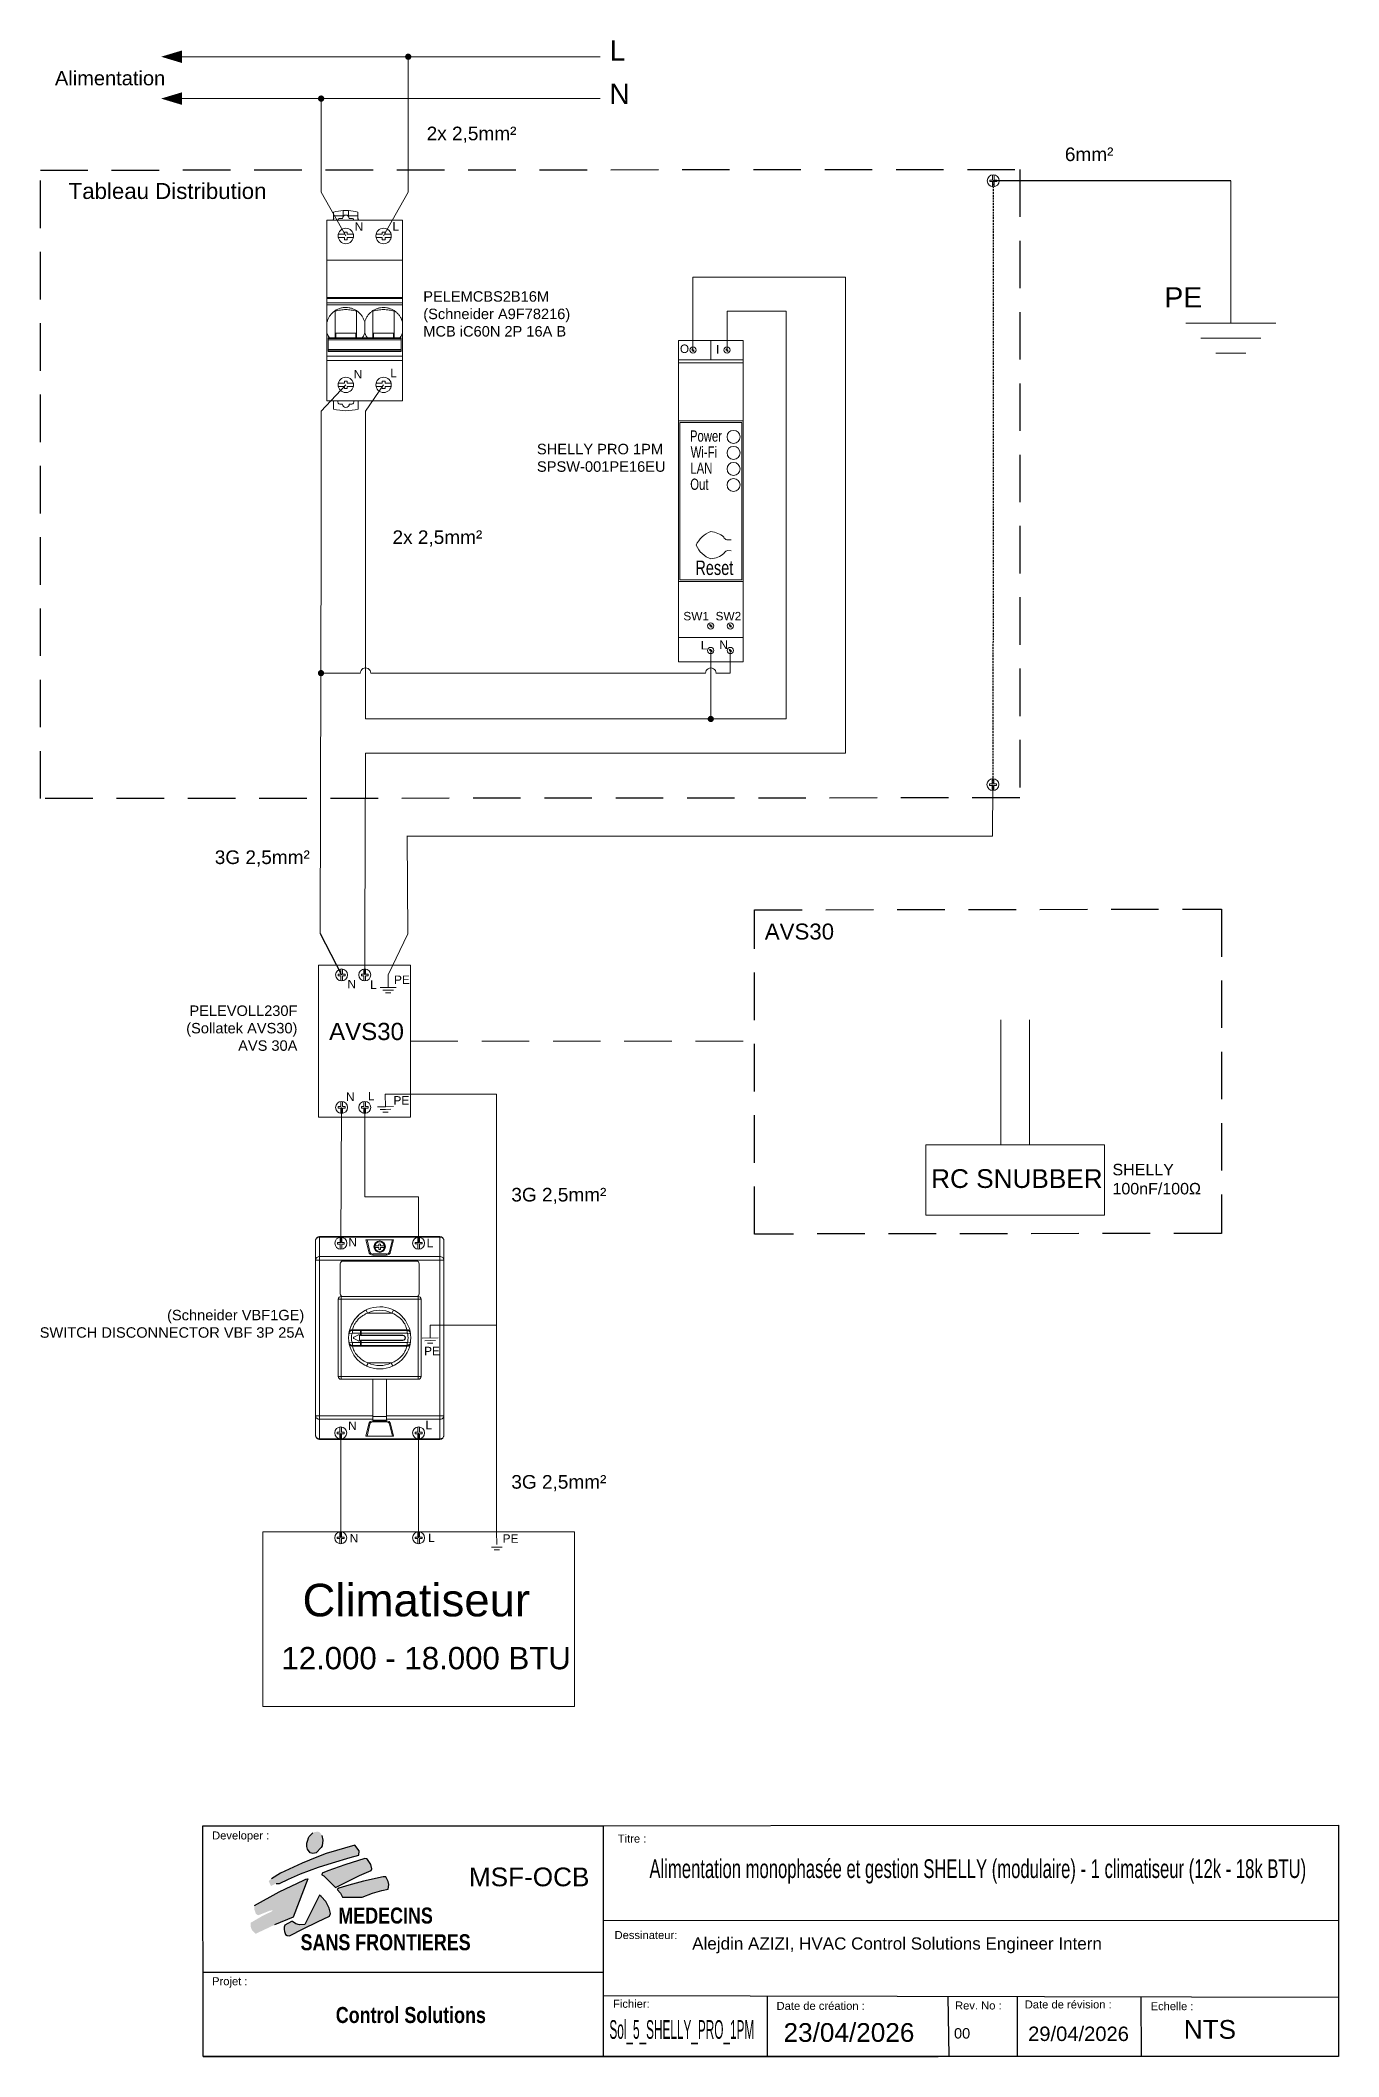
# Model space of a CAD drawing. Header units: millimetres. Extents: x 2554 to 2727, y 1444 to 1713.
import ezdxf
from ezdxf.enums import TextEntityAlignment as Align

# ---------------------------------------------------------------- set-up
doc = ezdxf.new("R2010")
doc.units = ezdxf.units.MM
doc.linetypes.add('DASHED2', pattern=[0.375, 0.25, -0.125])
doc.linetypes.add('HIDDEN', pattern=[9.525, 6.35, -3.175])
for name, color, linetype, lineweight in [('01_Puissance', 250, 'Continuous', 20), ('03_Symbole', 250, 'Continuous', 15), ('_PROPRIETE_INTELLECTUELLE_AZIZI', 7, 'Continuous', 5), ('Layer1', 253, 'DASHED2', 18), ('trait fin', 253, 'HIDDEN', 18)]:
    doc.layers.add(name, color=color, linetype=linetype, lineweight=lineweight)
doc.layers.add('04_Texte', color=7, linetype='Continuous')
doc.styles.get("Standard").update_dxf_attribs({"font": 'arial.ttf'})
doc.styles.add('TITLE', font='arial.ttf', dxfattribs={"width": 0.8})

msp = doc.modelspace()

# ---------------------------------------------------------------- texts
at = {"layer": '04_Texte', "color": 0, "width": 0.72}
for s, height, p in [('Power', 1.502, (2640.8, 1659.25)), ('Wi-Fi', 1.502, (2640.9, 1657.1)), ('LAN', 1.502, (2640.86, 1654.96)), ('Out', 1.502, (2640.84, 1652.81)), ('Reset', 1.931, (2641.52, 1641.44))]:
    msp.add_text(s, height=height, dxfattribs=at).set_placement(p)
at = {"layer": '04_Texte', "attachment_point": 1}
for s, width, gutter_width, heights, insert, char_height in [('L', 10.8148, 13.52, [0], (2630.07, 1712.85), 2.7), ('Alimentation', 5.612, 9.58, [0], (2555.98, 1708.76), 1.9165), ('N', 10.8148, 13.52, [0], (2630.04, 1707.06), 2.7), ('N', 1.1335, 5.67, [0], (2596.01, 1688.54), 1.13), ('L', 1.1335, 5.67, [0], (2601.06, 1688.57), 1.13), ('PELEMCBS2B16M\\P(Schneider A9F78216)\\PMCB iC60N 2P 16A B', 34.2632, 6.98, [8.56], (2605.18, 1679.34), 1.3965), ('PE', 10.8148, 13.52, [0], (2704.18, 1679.88), 2.704), ('O', 1.1335, 5.67, [0], (2639.46, 1672.22), 1.13), ('I', 1.1335, 5.67, [0], (2644.29, 1672.14), 1.13), ('N', 1.1335, 5.67, [0], (2595.88, 1668.82), 1.13), ('L', 1.1335, 5.67, [0], (2600.77, 1668.98), 1.13), ('SHELLY PRO 1PM SPSW-001PE16EU', 17.494, 7.01, [0], (2620.36, 1658.96), 1.4011), ('SW1', 1.1335, 5.67, [0], (2639.92, 1636.51), 1.133), ('SW2', 1.1335, 5.67, [0], (2644.22, 1636.51), 1.133), ('L', 1.1335, 5.67, [0], (2642.25, 1632.62), 1.13), ('N', 1.1335, 5.67, [0], (2644.73, 1632.69), 1.13), ('N', 1.1335, 5.67, [0], (2595.06, 1587.36), 1.13), ('L', 1.1335, 5.67, [0], (2598.08, 1587.28), 1.13), ('PE', 1.1335, 5.67, [0], (2601.28, 1587.94), 1.133), ('\\pxqr;PELEVOLL230F\\P(Sollatek AVS30)\\PAVS 30A', 17.33, 6.98, [0], (2571.04, 1583.94), 1.3965), ('AVS30', 10.8576, 11.5, [0], (2592.6, 1581.62), 2.299), ('N', 1.1335, 5.67, [0], (2594.86, 1572.32), 1.13), ('L', 1.1335, 5.67, [0], (2597.78, 1572.4), 1.13), ('PE', 1.1335, 5.67, [0], (2601.2, 1571.83), 1.133), ('RC SNUBBER', 28.0861, 12.5, [0], (2673.02, 1562.07), 2.5), ('SHELLY\\P100nF/100Ω', 13.9132, 7.65, [0], (2697.24, 1562.79), 1.53), ('N', 1.1335, 5.67, [0], (2595.18, 1552.88), 1.13), ('L', 1.1335, 5.67, [0], (2605.64, 1552.78), 1.13), ('\\pxqr;(Schneider VBF1GE)\\PSWITCH DISCONNECTOR VBF 3P 25A', 36.1815, 6.98, [8.61], (2553.1, 1543.29), 1.3965), ('PE', 1.1335, 5.67, [0], (2605.29, 1538.36), 1.133), ('N', 1.1335, 5.67, [0], (2595.15, 1528.36), 1.13), ('L', 1.1335, 5.67, [0], (2605.47, 1528.47), 1.13), ('N', 1.1335, 5.67, [0], (2595.34, 1513.37), 1.13), ('L', 1.1335, 5.67, [0], (2605.83, 1513.4), 1.13), ('PE', 1.1335, 5.67, [0], (2615.78, 1513.31), 1.133), ('Climatiseur', 38.2093, 21.76, [0], (2589.05, 1506.7), 4.3515), ('12.000 - 18.000 BTU', 40.4111, 14.91, [0], (2586.23, 1498.26), 2.9811)]:
    msp.add_mtext_dynamic_manual_height_columns(s, width=width, gutter_width=gutter_width, heights=heights, dxfattribs=dict(at, insert=insert, char_height=char_height))
at = {"layer": '04_Texte', "lineweight": -3, "attachment_point": 1}
for s, width, gutter_width, insert, char_height in [('2x 2,5mm²', 14.5847, 9.09, (2605.63, 1701.32), 1.818), ('6mm²', 14.5847, 9.09, (2690.88, 1698.54), 1.818), ('Tableau Distribution', 26.434, 10.64, (2557.81, 1693.79), 2.1272), ('2x 2,5mm²', 14.5847, 9.09, (2601.07, 1647.4), 1.818), ('3G 2,5mm²', 15.3962, 9.09, (2577.33, 1604.65), 1.818), ('AVS30', 26.434, 10.64, (2650.8, 1594.88), 2.127), ('3G 2,5mm²', 14.5847, 9.09, (2616.94, 1559.58), 1.818), ('3G 2,5mm²', 14.5847, 9.09, (2616.94, 1521.22), 1.818)]:
    msp.add_mtext_dynamic_manual_height_columns(s, width=width, gutter_width=gutter_width, heights=[0], dxfattribs=dict(at, insert=insert, char_height=char_height))

# ---------------------------------------------------------------- blocks, each defined once
blk = doc.blocks.new('CARTOUCHE_AZIZI')
at = {"layer": '04_Texte', "linetype": 'Continuous'}
h = blk.add_hatch(color=256, dxfattribs=at)
h.paths.add_polyline_path([(-135.64, 28.9), (-135.78, 29.52), (-135.86, 29.69), (-136.11, 29.98), (-136.37, 30.06), (-136.77, 29.99), (-137.01, 29.9), (-137.47, 29.42), (-137.58, 29.21), (-137.68, 28.9), (-137.81, 28.51), (-137.79, 28.09), (-137.69, 27.72), (-137.36, 27.24), (-136.97, 27.13), (-136.55, 27.23), (-135.88, 27.93), (-135.75, 28.16)])
h.paths.add_polyline_path([(-135.2, 27.13), (-136.46, 26.65), (-138.43, 25.85), (-141.29, 24.49), (-142.52, 23.77), (-142.89, 23.46), (-142.59, 22.8), (-141.91, 23.13), (-141.46, 23.12), (-140.22, 23.71), (-138.66, 24.4), (-136.22, 25.3), (-134.37, 25.88), (-131.99, 26.58), (-130.84, 26.93), (-130.82, 27.49), (-131.4, 28.26)])
h.paths.add_polyline_path([(-137.67, 23.73), (-137.91, 23.69), (-138.2, 23.58), (-141.48, 22), (-144.78, 20.21), (-144.79, 19.63), (-144.6, 19.07), (-144.3, 18.88), (-142.73, 19.5), (-142.31, 19.57), (-142.46, 19.41), (-143.75, 18.78), (-145.3, 17.88), (-145.3, 17.38), (-145.12, 16.89), (-144.62, 16.42), (-142.11, 17.6), (-139.63, 18.65)])
h.paths.add_polyline_path([(-134.76, 18.76), (-134.65, 19.1), (-134.83, 19.83), (-135.26, 20.72), (-135.86, 21.39), (-136.08, 21.55), (-138.07, 17.64), (-138.78, 17.59), (-139.25, 17.72), (-139.7, 18.07), (-139.86, 18.07), (-140.73, 17.57), (-140.83, 17.31), (-140.83, 16.99), (-140.78, 16.7), (-140.63, 16.33), (-140.44, 16.18), (-140.1, 16.15), (-138.28, 17.07), (-136.39, 18.02)])
h.paths.add_polyline_path([(-134.97, 24.83), (-135.76, 24.49), (-135.78, 24.28), (-135.51, 24.16), (-133.95, 22.59), (-132.01, 23.59), (-130.75, 24.18), (-129.2, 24.87), (-129.12, 25.09), (-129.25, 25.66), (-129.7, 26.35), (-129.81, 26.44), (-130.05, 26.45), (-132.72, 25.64)])
h.paths.add_polyline_path([(-132.18, 22.92), (-133.5, 22.49), (-133.73, 22.31), (-133.29, 21.83), (-133.03, 21.31), (-130.39, 21.31), (-129.04, 21.82), (-127.76, 22.18), (-126.94, 22.37), (-126.86, 22.99), (-126.94, 23.41), (-127.22, 24.01), (-127.58, 24.03), (-130.23, 23.44)])
at = {"layer": '04_Texte'}
for p, q in [((-151.65, 30.85), (-98.23, 30.85)), ((-151.65, 11.27), (-98.23, 11.27)), ((-151.65, 0), (-98.23, 0)), ((-98.23, 0), (-53.45, 0))]:
    blk.add_line(p, q, dxfattribs=at)
at = {"layer": '04_Texte', "linetype": 'Continuous'}
for p, q in [((-137.47, 29.42), (-137.01, 29.9)), ((-137.81, 28.51), (-137.68, 28.9)), ((-137.79, 28.09), (-137.81, 28.51)), ((-137.69, 27.72), (-137.79, 28.09)), ((-137.36, 27.24), (-137.69, 27.72)), ((-137.68, 28.9), (-137.58, 29.21)), ((-137.58, 29.21), (-137.47, 29.42)), ((-136.97, 27.13), (-137.36, 27.24)), ((-136.55, 27.23), (-136.97, 27.13)), ((-135.88, 27.93), (-136.55, 27.23)), ((-135.2, 27.13), (-136.46, 26.65)), ((-135.75, 28.16), (-135.88, 27.93)), ((-135.78, 29.52), (-135.64, 28.9)), ((-135.64, 28.9), (-135.75, 28.16)), ((-131.4, 28.26), (-135.2, 27.13)), ((-130.82, 27.49), (-131.4, 28.26)), ((-130.84, 26.93), (-130.82, 27.49)), ((-141.29, 24.49), (-142.52, 23.77)), ((-138.43, 25.85), (-141.29, 24.49)), ((-140.22, 23.71), (-138.66, 24.4)), ((-138.66, 24.4), (-136.22, 25.3)), ((-136.46, 26.65), (-138.43, 25.85)), ((-136.22, 25.3), (-134.37, 25.88)), ((-135.76, 24.49), (-135.78, 24.28)), ((-135.78, 24.28), (-135.51, 24.16)), ((-134.97, 24.83), (-135.76, 24.49)), ((-132.72, 25.64), (-134.97, 24.83)), ((-134.37, 25.88), (-131.99, 26.58)), ((-130.05, 26.45), (-132.72, 25.64)), ((-131.99, 26.58), (-130.84, 26.93)), ((-130.75, 24.18), (-129.2, 24.87)), ((-129.81, 26.44), (-130.05, 26.45)), ((-129.7, 26.35), (-129.81, 26.44)), ((-129.25, 25.66), (-129.7, 26.35)), ((-129.12, 25.09), (-129.25, 25.66)), ((-129.2, 24.87), (-129.12, 25.09)), ((-144.78, 20.21), (-141.48, 22)), ((-141.91, 23.13), (-141.46, 23.12)), ((-141.48, 22), (-138.2, 23.58)), ((-141.46, 23.12), (-140.22, 23.71)), ((-137.67, 23.73), (-139.63, 18.65)), ((-138.2, 23.58), (-137.91, 23.69)), ((-136.08, 21.55), (-138.07, 17.64)), ((-137.91, 23.69), (-137.67, 23.73)), ((-135.86, 21.39), (-136.08, 21.55)), ((-135.51, 24.16), (-133.95, 22.59)), ((-133.95, 22.59), (-132.01, 23.59)), ((-133.5, 22.49), (-133.73, 22.31)), ((-133.73, 22.31), (-133.29, 21.83)), ((-132.18, 22.92), (-133.5, 22.49)), ((-133.29, 21.83), (-133.03, 21.31)), ((-130.23, 23.44), (-132.18, 22.92)), ((-132.01, 23.59), (-130.75, 24.18)), ((-130.39, 21.31), (-129.04, 21.82)), ((-127.58, 24.03), (-130.23, 23.44)), ((-129.04, 21.82), (-127.76, 22.18)), ((-127.76, 22.18), (-126.94, 22.37)), ((-127.22, 24.01), (-127.58, 24.03)), ((-126.94, 23.41), (-127.22, 24.01)), ((-126.86, 22.99), (-126.94, 23.41)), ((-126.94, 22.37), (-126.86, 22.99)), ((-135.26, 20.72), (-135.86, 21.39)), ((-134.83, 19.83), (-135.26, 20.72)), ((-134.65, 19.1), (-134.83, 19.83)), ((-134.76, 18.76), (-134.65, 19.1)), ((-133.03, 21.31), (-130.39, 21.31)), ((-139.63, 18.65), (-142.11, 17.6)), ((-140.73, 17.57), (-140.83, 17.31)), ((-140.83, 17.31), (-140.83, 16.99)), ((-140.83, 16.99), (-140.78, 16.7)), ((-140.78, 16.7), (-140.63, 16.33)), ((-139.86, 18.07), (-140.73, 17.57)), ((-140.63, 16.33), (-140.44, 16.18)), ((-140.44, 16.18), (-140.1, 16.15)), ((-140.1, 16.15), (-138.28, 17.07)), ((-139.7, 18.07), (-139.86, 18.07)), ((-139.25, 17.72), (-139.7, 18.07)), ((-138.78, 17.59), (-139.25, 17.72)), ((-138.07, 17.64), (-138.78, 17.59)), ((-138.28, 17.07), (-136.39, 18.02)), ((-136.39, 18.02), (-134.76, 18.76))]:
    blk.add_line(p, q, dxfattribs=at)
at = {"layer": '04_Texte', "lineweight": -3}
for p, q in [((-98.23, 30.85), (-98.23, 0)), ((-98.23, 18.17), (-0.02, 18.24)), ((-98.23, 8.17), (-0.01, 7.96)), ((-76.3, 8.12), (-76.3, 0)), ((-52.18, 8.07), (-52.06, 0)), ((-42.92, 8.05), (-42.92, 0)), ((-26.4, 8.02), (-26.35, 0))]:
    blk.add_line(p, q, dxfattribs=at)
at = {"layer": '04_Texte'}
blk.add_lwpolyline([(-151.68, 30.85), (0.03, 30.92), (0, 0), (-151.65, 0)], close=True, dxfattribs=at)
at = {"layer": '04_Texte', "style": 'TITLE'}
for s, p in [('Developer :', (-150.45, 29.01)), ('Titre : ', (-96.26, 28.59)), ('Dessinateur: ', (-96.69, 15.71)), ('Projet :', (-150.45, 9.54)), ('Fichier: ', (-96.89, 6.53)), ('Date de création :', (-75.05, 6.25)), ('Rev. No :', (-51.21, 6.3)), ('Date de révision :', (-41.9, 6.44)), ('Echelle : ', (-25.09, 6.21))]:
    blk.add_text(s, height=1.069, dxfattribs=at).set_placement(p)
at = {"layer": '04_Texte', "width": 0.451045}
blk.add_text('Sol_5_SHELLY_PRO_1PM', height=2.5, dxfattribs=at).set_placement((-97.38, 2.38), (-78.03, 2.38), align=Align.FIT)
at = {"layer": '04_Texte', "lineweight": -3, "attachment_point": 1}
for s, width, gutter_width, insert, char_height in [('MSF-OCB', 13.1966, 12.5, (-116.15, 25.26), 2.5), ('Alejdin AZIZI, HVAC Control Solutions Engineer Intern', 58.1415, 8.14, (-86.32, 15.93), 1.6279), ('NTS', 14.2549, 12.5, (-20.66, 4.89), 2.5)]:
    blk.add_mtext_dynamic_manual_height_columns(s, width=width, gutter_width=gutter_width, heights=[0], dxfattribs=dict(at, insert=insert, char_height=char_height))
at = {"layer": '04_Texte', "char_height": 2.1397, "width": 54.778, "attachment_point": 5, "style": 'TITLE'}
for s, insert in [('{\\fArial|b1|i0|c0|p39;MEDECINS\\PSANS FRONTIERES}', (-127.27, 17.05)), ('{\\fArial|b1|i0|c0|p39;Control Solutions}', (-123.9, 5.55))]:
    blk.add_mtext(s, dxfattribs=dict(at, insert=insert))
at = {"layer": '04_Texte', "insert": (-74.12, 4.48), "char_height": 2.5, "attachment_point": 1}
blk.add_mtext_dynamic_manual_height_columns('23/04/2026', width=5.8436, gutter_width=12.5, heights=[0], dxfattribs=at)
at = {"layer": '04_Texte'}
for tag, p, height in [('REV_NO', (-51.35, 2.42), 1.39), ('DATE_REV', (-41.45, 2.09), 1.93)]:
    blk.add_attdef(tag, p, '', height=height, dxfattribs=at)
at = {"layer": '_PROPRIETE_INTELLECTUELLE_AZIZI', "insert": (-151.68, 30.87), "char_height": 0.0144, "attachment_point": 1}
blk.add_mtext_dynamic_manual_height_columns('ORIG_DWG_AUTH:_AZIZI_Alejdin_2026', width=0.3855, gutter_width=0.0719, heights=[0], dxfattribs=at)

# ---------------------------------------------------------------- linework, layer by layer
at = {"layer": '01_Puissance'}
for p, q in [((2572.96, 1710.66), (2572.96, 1710.66)), ((2572.96, 1710.66), (2628.82, 1710.66)), ((2603.15, 1695.32), (2603.15, 1710.66)), ((2572.96, 1705.07), (2628.82, 1705.07)), ((2591.54, 1705.07), (2591.53, 1695.21)), ((2591.53, 1695.21), (2591.52, 1692.56)), ((2603.15, 1695.32), (2603.15, 1692.56)), ((2713.05, 1694.09), (2713.05, 1675.06)), ((2591.52, 1692.56), (2594.84, 1686.72)), ((2603.15, 1692.56), (2599.88, 1686.72)), ((2641.2, 1671.48), (2641.2, 1681.23)), ((2641.2, 1681.23), (2661.59, 1681.23)), ((2661.59, 1681.23), (2661.59, 1617.66)), ((2653.65, 1676.68), (2645.75, 1676.68)), ((2645.75, 1676.68), (2645.75, 1671.48)), ((2653.65, 1622.21), (2653.65, 1676.68)), ((2713.05, 1675.06), (2707.05, 1675.06)), ((2707.05, 1675.06), (2719.05, 1675.06)), ((2713.05, 1673.06), (2709.05, 1673.06)), ((2709.05, 1673.06), (2717.05, 1673.06)), ((2713.05, 1671.06), (2711.05, 1671.06)), ((2711.05, 1671.06), (2715.05, 1671.06)), ((2591.53, 1663.34), (2594.84, 1666.83)), ((2597.47, 1663.34), (2599.88, 1666.83)), ((2591.52, 1660.03), (2591.53, 1663.34)), ((2597.47, 1663.34), (2597.47, 1622.21)), ((2591.52, 1660.03), (2591.52, 1646.12)), ((2591.52, 1646.12), (2591.42, 1593.55)), ((2643.59, 1631.35), (2643.59, 1622.21)), ((2646.19, 1628.32), (2646.19, 1631.35)), ((2596.78, 1628.33), (2591.52, 1628.33)), ((2642.89, 1628.32), (2598.17, 1628.33)), ((2646.19, 1628.32), (2644.28, 1628.32)), ((2643.59, 1622.21), (2597.47, 1622.21)), ((2643.59, 1622.21), (2653.65, 1622.21)), ((2597.47, 1617.66), (2597.37, 1593.49)), ((2661.59, 1617.66), (2597.47, 1617.66)), ((2681.27, 1613.44), (2681.2, 1606.57)), ((2681.2, 1606.57), (2602.99, 1606.57)), ((2603.02, 1606.57), (2603.1, 1593.49)), ((2597.37, 1588.02), (2597.37, 1593.49)), ((2603.1, 1593.49), (2600.47, 1588.03)), ((2603.46, 1589.33), (2603.46, 1589.22)), ((2600.47, 1586.33), (2599.41, 1586.33)), ((2599.41, 1586.33), (2601.54, 1586.33)), ((2600.47, 1588.03), (2600.47, 1586.33)), ((2600.47, 1585.98), (2599.76, 1585.98)), ((2599.76, 1585.98), (2601.19, 1585.98)), ((2600.47, 1585.62), (2600.12, 1585.62)), ((2600.12, 1585.62), (2600.83, 1585.62)), ((2682.32, 1582.02), (2682.32, 1565.32)), ((2686.14, 1582.02), (2686.14, 1565.32)), ((2594.27, 1570.32), (2594.17, 1552.19)), ((2597.37, 1570.33), (2597.37, 1558.37)), ((2599.07, 1570.39), (2601.21, 1570.43)), ((2600.14, 1570.41), (2599.07, 1570.39)), ((2600.11, 1572.1), (2600.14, 1570.41)), ((2614.97, 1572.1), (2600.11, 1572.1)), ((2614.97, 1541.23), (2614.97, 1572.1)), ((2599.43, 1570.04), (2600.86, 1570.07)), ((2600.15, 1570.06), (2599.43, 1570.04)), ((2599.8, 1569.69), (2600.51, 1569.71)), ((2600.15, 1569.7), (2599.8, 1569.69)), ((2603.46, 1569.02), (2603.46, 1569.02)), ((2597.37, 1558.37), (2604.56, 1558.37)), ((2604.56, 1558.37), (2604.56, 1552.19)), ((2606.08, 1541.23), (2606.11, 1539.54)), ((2606.08, 1541.23), (2614.97, 1541.23)), ((2614.97, 1513.63), (2614.97, 1541.23)), ((2605.04, 1539.52), (2607.17, 1539.56)), ((2606.11, 1539.54), (2605.04, 1539.52)), ((2605.4, 1539.17), (2606.82, 1539.19)), ((2606.11, 1539.18), (2605.4, 1539.17)), ((2606.12, 1538.83), (2605.76, 1538.82)), ((2605.76, 1538.82), (2606.47, 1538.83)), ((2594.15, 1526.86), (2594.15, 1512.84)), ((2604.56, 1526.86), (2604.56, 1512.84)), ((2614.97, 1513.63), (2615, 1511.94)), ((2614.29, 1511.58), (2615.71, 1511.6)), ((2615, 1511.59), (2614.29, 1511.58)), ((2614.65, 1511.23), (2615.36, 1511.24)), ((2615.01, 1511.23), (2614.65, 1511.23)), ((2727.42, 1443.54), (2727.42, 1446.49))]:
    msp.add_line(p, q, dxfattribs=at)
at = {"layer": '01_Puissance', "lineweight": -3}
for p, q in [((2713.05, 1694.09), (2681.31, 1694.09)), ((2591.42, 1593.55), (2594.26, 1588.03))]:
    msp.add_line(p, q, dxfattribs=at)
at = {"layer": '01_Puissance'}
for points in [[(2572.96, 1710.66, 1.68, 0, 0), (2570.16, 1710.66, 0, 0, 0)], [(2572.96, 1705.07, 1.68, 0, 0), (2570.16, 1705.07, 0, 0, 0)]]:
    msp.add_lwpolyline(points, format="xyseb", dxfattribs=at)
at = {"layer": '01_Puissance', "const_width": 0.419}
for points in [[(2602.96, 1710.66, 1), (2603.38, 1710.66, 1)], [(2591.33, 1705.07, 1), (2591.75, 1705.07, 1)], [(2591.31, 1628.33, 1), (2591.73, 1628.33, 1)], [(2643.38, 1622.21, 1), (2643.79, 1622.21, 1)]]:
    msp.add_lwpolyline(points, format="xyb", close=True, dxfattribs=at)
at = {"layer": '01_Puissance'}
for centre in [(2597.47, 1628.33), (2643.59, 1628.32)]:
    msp.add_arc(centre, 0.698, 359.9997, 180, dxfattribs=at)
at = {"layer": '03_Symbole', "color": 7, "linetype": 'Continuous'}
for p, q in [((2680.85, 1694.19), (2680.85, 1693.98)), ((2681.2, 1694.19), (2680.85, 1694.19)), ((2680.85, 1693.98), (2681.2, 1693.98)), ((2681.2, 1694.19), (2681.2, 1694.88)), ((2681.2, 1693.98), (2681.2, 1693.29)), ((2681.42, 1694.19), (2681.42, 1694.88)), ((2681.77, 1694.19), (2681.42, 1694.19)), ((2681.42, 1693.98), (2681.42, 1693.29)), ((2681.42, 1693.98), (2681.77, 1693.98)), ((2681.77, 1693.98), (2681.77, 1694.19)), ((2592.31, 1664.69), (2592.31, 1688.85)), ((2602.4, 1688.85), (2592.31, 1688.85)), ((2593.21, 1689.42), (2593.21, 1689.89)), ((2593.21, 1689.01), (2593.21, 1689.42)), ((2594.48, 1689.42), (2593.21, 1689.42)), ((2594.39, 1689.07), (2594.05, 1689.07)), ((2594.48, 1690.12), (2594.48, 1689.42)), ((2595.19, 1689.42), (2595.19, 1690.12)), ((2596.46, 1689.42), (2595.19, 1689.42)), ((2595.62, 1689.07), (2595.28, 1689.07)), ((2596.46, 1689.89), (2596.46, 1689.42)), ((2596.46, 1689.42), (2596.46, 1689.01)), ((2602.4, 1664.69), (2602.4, 1688.85)), ((2594.64, 1686.94), (2593.83, 1686.94)), ((2594.64, 1686.51), (2593.83, 1686.51)), ((2594.64, 1686.94), (2594.64, 1687.22)), ((2594.64, 1687.22), (2595.03, 1687.22)), ((2594.64, 1686.22), (2594.64, 1686.51)), ((2595.03, 1686.22), (2594.64, 1686.22)), ((2595.03, 1687.22), (2595.03, 1686.94)), ((2595.03, 1686.94), (2595.84, 1686.94)), ((2595.03, 1686.51), (2595.03, 1686.22)), ((2595.03, 1686.51), (2595.84, 1686.51)), ((2599.68, 1686.94), (2598.88, 1686.94)), ((2599.68, 1686.51), (2598.88, 1686.51)), ((2599.68, 1686.94), (2599.68, 1687.22)), ((2599.68, 1687.22), (2600.08, 1687.22)), ((2599.68, 1686.22), (2599.68, 1686.51)), ((2600.08, 1686.22), (2599.68, 1686.22)), ((2600.08, 1687.22), (2600.08, 1686.94)), ((2600.08, 1686.94), (2600.88, 1686.94)), ((2600.08, 1686.51), (2600.08, 1686.22)), ((2600.08, 1686.51), (2600.88, 1686.51)), ((2602.4, 1683.47), (2592.31, 1683.47)), ((2602.4, 1678.48), (2592.31, 1678.48)), ((2592.31, 1678.37), (2602.4, 1678.37)), ((2592.31, 1677.77), (2602.4, 1677.77)), ((2602.4, 1677.54), (2592.31, 1677.54)), ((2593.41, 1673.1), (2593.41, 1676.67)), ((2596.26, 1673.1), (2596.26, 1676.67)), ((2597.36, 1673.8), (2597.36, 1675.23)), ((2598.45, 1673.1), (2598.45, 1676.67)), ((2601.3, 1673.1), (2601.3, 1676.67)), ((2592.47, 1671.3), (2592.47, 1673.1)), ((2592.47, 1673.1), (2602.24, 1673.1)), ((2602.24, 1673.02), (2592.47, 1673.02)), ((2602.24, 1672.86), (2592.47, 1672.86)), ((2593.51, 1673.1), (2593.51, 1673.72)), ((2593.51, 1673.72), (2596.16, 1673.72)), ((2596.16, 1673.72), (2596.16, 1673.1)), ((2598.55, 1673.72), (2601.2, 1673.72)), ((2598.55, 1673.1), (2598.55, 1673.72)), ((2601.2, 1673.72), (2601.2, 1673.1)), ((2602.24, 1673.1), (2602.24, 1671.3)), ((2592.31, 1670.65), (2602.4, 1670.65)), ((2602.4, 1670.07), (2592.31, 1670.07)), ((2602.24, 1671.54), (2592.47, 1671.54)), ((2592.47, 1671.36), (2602.24, 1671.36)), ((2592.47, 1671.3), (2602.24, 1671.3)), ((2594.64, 1667.33), (2595.03, 1667.33)), ((2594.64, 1667.04), (2594.64, 1667.33)), ((2595.03, 1667.33), (2595.03, 1667.04)), ((2599.68, 1667.33), (2600.08, 1667.33)), ((2599.68, 1667.04), (2599.68, 1667.33)), ((2600.08, 1667.33), (2600.08, 1667.04)), ((2592.31, 1664.69), (2602.4, 1664.69)), ((2593.2, 1664.69), (2593.2, 1663.6)), ((2594.64, 1667.04), (2593.83, 1667.04)), ((2594.64, 1666.62), (2593.83, 1666.62)), ((2594.64, 1666.33), (2594.64, 1666.62)), ((2595.03, 1666.33), (2594.64, 1666.33)), ((2595.03, 1667.04), (2595.84, 1667.04)), ((2595.03, 1666.62), (2595.84, 1666.62)), ((2595.03, 1666.62), (2595.03, 1666.33)), ((2596.47, 1663.6), (2596.47, 1664.69)), ((2599.68, 1667.04), (2598.88, 1667.04)), ((2599.68, 1666.62), (2598.88, 1666.62)), ((2599.68, 1666.33), (2599.68, 1666.62)), ((2600.08, 1666.33), (2599.68, 1666.33)), ((2600.08, 1667.04), (2600.88, 1667.04)), ((2600.08, 1666.62), (2600.88, 1666.62)), ((2600.08, 1666.62), (2600.08, 1666.33)), ((2594.38, 1664.27), (2594.05, 1664.27)), ((2595.62, 1664.27), (2595.29, 1664.27)), ((2680.81, 1613.55), (2680.81, 1613.34)), ((2681.16, 1613.55), (2680.81, 1613.55)), ((2680.81, 1613.34), (2681.16, 1613.34)), ((2681.16, 1613.55), (2681.16, 1614.23)), ((2681.16, 1613.34), (2681.16, 1612.65)), ((2681.37, 1613.55), (2681.37, 1614.23)), ((2681.73, 1613.55), (2681.37, 1613.55)), ((2681.37, 1613.34), (2681.37, 1612.65)), ((2681.37, 1613.34), (2681.73, 1613.34)), ((2681.73, 1613.34), (2681.73, 1613.55)), ((2593.81, 1588.12), (2593.81, 1587.91)), ((2594.16, 1588.12), (2593.81, 1588.12)), ((2593.81, 1587.91), (2594.16, 1587.91)), ((2594.16, 1588.12), (2594.16, 1588.81)), ((2594.16, 1587.91), (2594.16, 1587.23)), ((2594.38, 1588.12), (2594.38, 1588.81)), ((2594.73, 1588.12), (2594.38, 1588.12)), ((2594.38, 1587.91), (2594.38, 1587.23)), ((2594.38, 1587.91), (2594.73, 1587.91)), ((2594.73, 1587.91), (2594.73, 1588.12)), ((2596.91, 1587.91), (2596.91, 1588.13)), ((2596.91, 1588.13), (2597.26, 1588.13)), ((2597.26, 1587.91), (2596.91, 1587.91)), ((2597.26, 1588.13), (2597.26, 1588.81)), ((2597.26, 1587.91), (2597.26, 1587.23)), ((2597.47, 1588.13), (2597.47, 1588.81)), ((2597.47, 1588.13), (2597.83, 1588.13)), ((2597.47, 1587.91), (2597.47, 1587.23)), ((2597.83, 1587.91), (2597.47, 1587.91)), ((2597.83, 1588.13), (2597.83, 1587.91)), ((2593.81, 1570.43), (2593.81, 1570.21)), ((2594.16, 1570.43), (2593.81, 1570.43)), ((2593.81, 1570.21), (2594.16, 1570.21)), ((2594.16, 1570.43), (2594.16, 1571.11)), ((2594.16, 1570.21), (2594.16, 1569.53)), ((2594.38, 1570.43), (2594.38, 1571.11)), ((2594.73, 1570.43), (2594.38, 1570.43)), ((2594.38, 1570.21), (2594.38, 1569.53)), ((2594.38, 1570.21), (2594.73, 1570.21)), ((2594.73, 1570.21), (2594.73, 1570.43)), ((2596.91, 1570.22), (2596.91, 1570.43)), ((2596.91, 1570.43), (2597.26, 1570.43)), ((2597.26, 1570.22), (2596.91, 1570.22)), ((2597.26, 1570.43), (2597.26, 1571.12)), ((2597.26, 1570.22), (2597.26, 1569.53)), ((2597.47, 1570.43), (2597.47, 1571.12)), ((2597.47, 1570.43), (2597.83, 1570.43)), ((2597.47, 1570.22), (2597.47, 1569.53)), ((2597.83, 1570.22), (2597.47, 1570.22)), ((2597.83, 1570.43), (2597.83, 1570.22)), ((2593.71, 1552.08), (2593.71, 1552.29)), ((2593.71, 1552.29), (2594.06, 1552.29)), ((2594.06, 1552.08), (2593.71, 1552.08)), ((2594.06, 1552.29), (2594.06, 1552.98)), ((2594.06, 1552.08), (2594.06, 1551.4)), ((2594.28, 1552.29), (2594.28, 1552.98)), ((2594.28, 1552.29), (2594.63, 1552.29)), ((2594.28, 1552.08), (2594.28, 1551.4)), ((2594.63, 1552.08), (2594.28, 1552.08)), ((2594.63, 1552.29), (2594.63, 1552.08)), ((2604.1, 1552.09), (2604.1, 1552.3)), ((2604.1, 1552.3), (2604.46, 1552.3)), ((2604.46, 1552.09), (2604.1, 1552.09)), ((2604.46, 1552.3), (2604.46, 1552.98)), ((2604.46, 1552.09), (2604.46, 1551.4)), ((2604.67, 1552.3), (2604.67, 1552.98)), ((2604.67, 1552.3), (2605.02, 1552.3)), ((2604.67, 1552.09), (2604.67, 1551.4)), ((2605.02, 1552.09), (2604.67, 1552.09)), ((2605.02, 1552.3), (2605.02, 1552.09)), ((2594.05, 1526.97), (2594.05, 1527.65)), ((2594.26, 1526.97), (2594.26, 1527.65)), ((2604.46, 1526.97), (2604.46, 1527.65)), ((2604.67, 1526.97), (2604.67, 1527.65)), ((2593.69, 1526.75), (2593.69, 1526.97)), ((2593.69, 1526.97), (2594.05, 1526.97)), ((2594.05, 1526.75), (2593.69, 1526.75)), ((2594.05, 1526.75), (2594.05, 1526.07)), ((2594.26, 1526.97), (2594.62, 1526.97)), ((2594.26, 1526.75), (2594.26, 1526.07)), ((2594.62, 1526.75), (2594.26, 1526.75)), ((2594.62, 1526.97), (2594.62, 1526.75)), ((2604.1, 1526.75), (2604.1, 1526.97)), ((2604.1, 1526.97), (2604.46, 1526.97)), ((2604.46, 1526.75), (2604.1, 1526.75)), ((2604.46, 1526.75), (2604.46, 1526.07)), ((2604.67, 1526.97), (2605.03, 1526.97)), ((2604.67, 1526.75), (2604.67, 1526.07)), ((2605.03, 1526.75), (2604.67, 1526.75)), ((2605.03, 1526.97), (2605.03, 1526.75)), ((2594.04, 1512.94), (2594.04, 1513.63)), ((2594.26, 1512.94), (2594.26, 1513.63)), ((2604.45, 1512.94), (2604.45, 1513.63)), ((2604.67, 1512.94), (2604.67, 1513.63)), ((2593.69, 1512.94), (2593.69, 1512.73)), ((2594.04, 1512.94), (2593.69, 1512.94)), ((2593.69, 1512.73), (2594.04, 1512.73)), ((2594.04, 1512.73), (2594.04, 1512.05)), ((2594.61, 1512.94), (2594.26, 1512.94)), ((2594.26, 1512.73), (2594.26, 1512.05)), ((2594.26, 1512.73), (2594.61, 1512.73)), ((2594.61, 1512.73), (2594.61, 1512.94)), ((2604.1, 1512.73), (2604.1, 1512.94)), ((2604.1, 1512.94), (2604.45, 1512.94)), ((2604.45, 1512.73), (2604.1, 1512.73)), ((2604.45, 1512.73), (2604.45, 1512.05)), ((2604.67, 1512.94), (2605.02, 1512.94)), ((2604.67, 1512.73), (2604.67, 1512.05)), ((2605.02, 1512.73), (2604.67, 1512.73)), ((2605.02, 1512.94), (2605.02, 1512.73))]:
    msp.add_line(p, q, dxfattribs=at)
at = {"layer": '03_Symbole', "color": 0}
for p, q in [((2643.58, 1672.77), (2643.58, 1670.19)), ((2639.25, 1670.19), (2647.92, 1670.19)), ((2639.25, 1669.76), (2647.92, 1669.76)), ((2641.03, 1671.64), (2641.37, 1671.31)), ((2641.03, 1671.48), (2641.37, 1671.48)), ((2641.2, 1671.64), (2641.2, 1671.31)), ((2645.59, 1671.64), (2645.92, 1671.31)), ((2645.59, 1671.48), (2645.92, 1671.48)), ((2645.75, 1671.64), (2645.75, 1671.31)), ((2647.92, 1669.97), (2647.92, 1669.11)), ((2645.73, 1646.14), (2646.32, 1646.14)), ((2646.32, 1644.68), (2645.76, 1644.69)), ((2643.42, 1634.81), (2643.75, 1634.48)), ((2643.58, 1634.81), (2643.58, 1634.48)), ((2646.02, 1634.81), (2646.36, 1634.48)), ((2646.19, 1634.81), (2646.19, 1634.48)), ((2639.25, 1633.08), (2647.92, 1633.08)), ((2643.42, 1634.64), (2643.75, 1634.64)), ((2646.02, 1634.64), (2646.36, 1634.64)), ((2643.42, 1631.51), (2643.75, 1631.18)), ((2643.42, 1631.35), (2643.75, 1631.35)), ((2643.58, 1631.51), (2643.58, 1631.18)), ((2646.02, 1631.51), (2646.36, 1631.18)), ((2646.02, 1631.35), (2646.36, 1631.35)), ((2646.19, 1631.51), (2646.19, 1631.18))]:
    msp.add_line(p, q, dxfattribs=at)
at = {"layer": '03_Symbole', "color": 7}
for p, q in [((2590.79, 1526.54), (2590.79, 1552.53)), ((2591.34, 1553.09), (2591.34, 1525.99)), ((2591.34, 1553.09), (2607.38, 1553.09)), ((2607.38, 1553.01), (2591.34, 1553.01)), ((2597.52, 1552.66), (2597.9, 1551.02)), ((2597.52, 1552.66), (2601.2, 1552.66)), ((2598.04, 1551.06), (2597.67, 1552.66)), ((2598.72, 1551.83), (2599.25, 1551.83)), ((2599.25, 1551.61), (2598.72, 1551.61)), ((2599.25, 1551.83), (2599.25, 1552.07)), ((2599.25, 1551.37), (2599.25, 1551.61)), ((2599.47, 1552.07), (2599.47, 1551.83)), ((2599.47, 1551.83), (2600, 1551.83)), ((2599.47, 1551.61), (2599.47, 1551.37)), ((2600, 1551.61), (2599.47, 1551.61)), ((2601.05, 1552.66), (2600.68, 1551.06)), ((2601.2, 1552.66), (2600.82, 1551.02)), ((2607.38, 1525.99), (2607.38, 1553.09)), ((2607.93, 1526.54), (2607.93, 1552.53)), ((2607.93, 1549.93), (2590.79, 1549.93)), ((2591.34, 1550.41), (2607.38, 1550.41)), ((2594.09, 1545.44), (2594.09, 1549.44)), ((2594.46, 1549.81), (2604.26, 1549.81)), ((2597.9, 1551.02), (2598.04, 1551.06)), ((2598.44, 1550.75), (2598.44, 1550.6)), ((2598.44, 1550.75), (2600.28, 1550.75)), ((2600.28, 1550.6), (2598.44, 1550.6)), ((2600.28, 1550.6), (2600.28, 1550.75)), ((2600.68, 1551.06), (2600.82, 1551.02)), ((2604.63, 1549.44), (2604.63, 1545.44)), ((2604.89, 1544.7), (2593.83, 1544.7)), ((2593.83, 1534.38), (2593.83, 1544.7)), ((2594.2, 1545.07), (2594.2, 1534.01)), ((2594.2, 1545.07), (2604.52, 1545.07)), ((2597.53, 1543.26), (2597.73, 1542.85)), ((2600.98, 1542.85), (2601.19, 1543.26)), ((2604.52, 1534.01), (2604.52, 1545.07)), ((2604.89, 1544.7), (2604.89, 1534.38)), ((2595.71, 1540.54), (2595.73, 1540.64)), ((2595.71, 1540.54), (2603.01, 1540.54)), ((2595.71, 1540.54), (2595.71, 1540.17)), ((2602.99, 1540.64), (2595.73, 1540.64)), ((2596.8, 1539.85), (2596.8, 1540.54)), ((2596.87, 1539.89), (2596.87, 1540.54)), ((2597.73, 1542.85), (2600.98, 1542.85)), ((2602.99, 1540.64), (2603.01, 1540.54)), ((2603.01, 1540.17), (2603.01, 1540.54)), ((2595.27, 1540.2), (2595.26, 1540.16)), ((2595.26, 1540.15), (2595.26, 1540.16)), ((2595.62, 1540.1), (2595.26, 1540.15)), ((2595.26, 1538.93), (2595.62, 1538.99)), ((2595.26, 1538.92), (2595.26, 1538.93)), ((2595.26, 1538.92), (2595.27, 1538.86)), ((2595.71, 1540.17), (2596.8, 1540.17)), ((2596.8, 1538.91), (2595.71, 1538.91)), ((2595.71, 1538.91), (2595.71, 1538.54)), ((2603.01, 1538.54), (2595.71, 1538.54)), ((2595.73, 1538.42), (2595.71, 1538.54)), ((2595.73, 1538.42), (2602.99, 1538.42)), ((2596.51, 1539.94), (2595.9, 1539.62)), ((2595.9, 1539.46), (2596.51, 1539.13)), ((2596.65, 1539.86), (2596.65, 1539.21)), ((2602.44, 1539.85), (2596.8, 1539.85)), ((2596.8, 1539.22), (2602.44, 1539.22)), ((2596.8, 1538.54), (2596.8, 1539.22)), ((2596.87, 1540.17), (2603.01, 1540.17)), ((2596.87, 1539.89), (2602.44, 1539.89)), ((2602.44, 1539.19), (2596.87, 1539.19)), ((2596.87, 1538.54), (2596.87, 1539.19)), ((2603.01, 1538.91), (2596.87, 1538.91)), ((2603.01, 1538.54), (2602.99, 1538.42)), ((2603.01, 1538.54), (2603.01, 1538.91)), ((2603.46, 1540.15), (2603.1, 1540.1)), ((2603.1, 1538.99), (2603.46, 1538.93)), ((2603.46, 1540.16), (2603.45, 1540.21)), ((2603.45, 1538.87), (2603.46, 1538.93)), ((2603.46, 1540.16), (2603.46, 1540.15)), ((2603.46, 1538.93), (2603.46, 1538.93)), ((2600.91, 1536.2), (2597.81, 1536.2)), ((2599.34, 1535.39), (2599.36, 1535.39)), ((2599.36, 1535.39), (2599.38, 1535.39)), ((2593.83, 1534.38), (2604.89, 1534.38)), ((2604.52, 1534.01), (2594.2, 1534.01)), ((2598.44, 1528.56), (2598.44, 1534.01)), ((2600.28, 1534.01), (2600.28, 1528.56)), ((2590.79, 1529.15), (2598.44, 1529.15)), ((2598.44, 1528.67), (2591.34, 1528.67)), ((2597.52, 1526.42), (2597.9, 1528.05)), ((2597.67, 1526.42), (2598.04, 1528.02)), ((2598.04, 1528.02), (2597.9, 1528.05)), ((2598.44, 1529.04), (2600.28, 1529.04)), ((2600.28, 1528.56), (2598.44, 1528.56)), ((2598.44, 1528.48), (2600.28, 1528.48)), ((2598.44, 1528.48), (2598.44, 1528.33)), ((2600.28, 1528.33), (2598.44, 1528.33)), ((2600.28, 1529.15), (2607.93, 1529.15)), ((2607.38, 1528.67), (2600.28, 1528.67)), ((2600.28, 1528.33), (2600.28, 1528.48)), ((2600.82, 1528.05), (2600.68, 1528.02)), ((2600.68, 1528.02), (2601.05, 1526.42)), ((2601.2, 1526.42), (2600.82, 1528.05)), ((2591.34, 1526.06), (2607.38, 1526.06)), ((2607.38, 1525.99), (2591.34, 1525.99)), ((2601.2, 1526.42), (2597.52, 1526.42))]:
    msp.add_line(p, q, dxfattribs=at)
at = {"layer": '03_Symbole', "color": 7, "linetype": 'Continuous'}
for points in [[(2592.67, 1673.1), (2592.48, 1673.36), (2592.31, 1673.8)], [(2597.36, 1673.8), (2597.18, 1673.33), (2597, 1673.1)], [(2597.71, 1673.1), (2597.53, 1673.34), (2597.36, 1673.8)], [(2602.4, 1673.8), (2602.22, 1673.33), (2602.04, 1673.1)]]:
    msp.add_lwpolyline(points, dxfattribs=at)
at = {"layer": '03_Symbole'}
for points in [[(2591.17, 1589.33), (2603.46, 1589.33), (2603.46, 1569.02), (2591.17, 1569.02)], [(2696.16, 1565.32), (2696.16, 1555.93), (2672.3, 1555.93), (2672.3, 1565.32)], [(2583.74, 1513.63), (2625.38, 1513.63), (2625.38, 1490.29), (2583.74, 1490.29)]]:
    msp.add_lwpolyline(points, close=True, dxfattribs=at)
at = {"layer": '03_Symbole', "color": 7}
msp.add_lwpolyline([(2597.53, 1543.26), (2597.25, 1543.11), (2596.94, 1542.91), (2596.67, 1542.69), (2596.42, 1542.46), (2596.2, 1542.22), (2596.01, 1541.98), (2595.85, 1541.74), (2595.71, 1541.51), (2595.6, 1541.29), (2595.51, 1541.08), (2595.44, 1540.9), (2595.39, 1540.73), (2595.35, 1540.59), (2595.32, 1540.48), (2595.3, 1540.39), (2595.29, 1540.33), (2595.28, 1540.28), (2595.28, 1540.26)], dxfattribs=at)
at = {"layer": '03_Symbole', "color": 0}
for points in [[(2639.25, 1672.77, 0), (2647.92, 1672.77, 0), (2647.92, 1670.19, 0), (2639.25, 1670.19, 0), (2639.25, 1672.77, 0)], [(2639.25, 1672.75, 0), (2647.92, 1672.75, 0), (2647.92, 1629.85, 0), (2639.25, 1629.85, 0), (2639.25, 1672.75, 0)], [(2639.25, 1662.03, 0), (2647.92, 1662.03, 0), (2647.92, 1640.57, 0), (2639.25, 1640.57, 0), (2639.25, 1662.03, 0)], [(2639.46, 1661.82, 0), (2647.71, 1661.82, 0), (2647.71, 1640.8, 0), (2639.46, 1640.8, 0), (2639.46, 1661.82, 0)]]:
    msp.add_polyline3d(points, dxfattribs=at)
at = {"layer": '03_Symbole', "color": 7, "linetype": 'Continuous'}
for centre, radius in [((2681.31, 1694.09), 0.798), ((2594.84, 1686.72), 1.03), ((2599.88, 1686.72), 1.03), ((2594.84, 1666.83), 1.03), ((2599.88, 1666.83), 1.03), ((2681.27, 1613.44), 0.798), ((2594.27, 1588.02), 0.798), ((2597.37, 1588.02), 0.798), ((2594.27, 1570.32), 0.798), ((2597.37, 1570.33), 0.798), ((2594.17, 1552.19), 0.798), ((2604.56, 1552.19), 0.798), ((2594.15, 1526.86), 0.798), ((2604.56, 1526.86), 0.798), ((2594.15, 1512.84), 0.798), ((2604.56, 1512.84), 0.798)]:
    msp.add_circle(centre, radius, dxfattribs=at)
at = {"layer": '03_Symbole', "color": 0}
for centre, radius in [((2641.2, 1671.48), 0.419), ((2645.75, 1671.48), 0.419), ((2646.62, 1659.89), 0.868), ((2646.62, 1657.75), 0.868), ((2646.62, 1655.6), 0.868), ((2646.62, 1653.46), 0.868), ((2643.58, 1634.64), 0.419), ((2646.19, 1634.64), 0.419), ((2643.58, 1631.35), 0.419), ((2646.19, 1631.35), 0.419)]:
    msp.add_circle(centre, radius, dxfattribs=at)
at = {"layer": '03_Symbole', "color": 7}
for radius in [0.765, 0.645]:
    msp.add_circle((2599.36, 1551.72), radius, dxfattribs=at)
at = {"layer": '03_Symbole', "color": 7, "linetype": 'Continuous'}
for centre, radius, start, end in [((2592.93, 1689.08), 0.284, 308.5163, 347.0319), ((2592.93, 1689.08), 0.284, 347.0631, 359.9849), ((2594.84, 1684.62), 5.51, 93.7668, 107.1978), ((2594.05, 1688.79), 0.285, 90.0557, 166.524), ((2594.84, 1684.62), 5.51, 86.3591, 93.7668), ((2594.84, 1684.62), 5.51, 72.9337, 86.3591), ((2595.62, 1688.79), 0.285, 13.4739, 89.9443), ((2596.74, 1689.08), 0.284, 180.0152, 192.8736), ((2596.74, 1689.08), 0.284, 192.9049, 231.4838), ((2594.05, 1664.55), 0.285, 149.9964, 270), ((2595.62, 1664.55), 0.285, 270, 30.0038), ((2594.84, 1669.65), 6.27, 254.849, 285.151), ((2594.84, 1664.27), 0.456, 180, 0)]:
    msp.add_arc(centre, radius, start, end, dxfattribs=at)
at = {"layer": '03_Symbole', "color": 0}
for centre, radius, start, end in [((2644.72, 1644.06), 3.37, 109.709, 156.417), ((2643.27, 1644), 3.25, 50.4207, 84.4908), ((2645.92, 1646.78), 0.667, 205.947, 252.315), ((2644.72, 1646.76), 3.37, 203.632, 250.335), ((2643.29, 1646.79), 3.21, 275.578, 309.829), ((2645.96, 1644.05), 0.674, 109.709, 156.417)]:
    msp.add_arc(centre, radius, start, end, dxfattribs=at)
at = {"layer": '03_Symbole', "color": 7}
for centre, radius, start, end in [((2591.34, 1552.53), 0.553, 90, 180), ((2599.36, 1551.72), 0.369, 72.5424, 107.4576), ((2599.36, 1551.72), 0.369, 252.5424, 287.4576), ((2607.38, 1552.53), 0.553, 0, 90), ((2594.46, 1549.44), 0.369, 90, 180), ((2598.44, 1551.15), 0.553, 193.1999, 270), ((2598.44, 1551.15), 0.406, 193.1999, 270), ((2600.28, 1551.15), 0.406, 270, 346.8001), ((2600.28, 1551.15), 0.553, 270, 346.8001), ((2604.26, 1549.44), 0.369, 0, 90), ((2594.2, 1544.7), 0.369, 90, 180), ((2594.46, 1545.44), 0.369, 180, 270), ((2599.36, 1539.54), 4.15, 270.3268, 269.7091), ((2599.36, 1539.54), 3.69, 63.8397, 116.1603), ((2604.26, 1545.44), 0.369, 270, 0), ((2604.52, 1544.7), 0.369, 0, 90), ((2595.71, 1540.08), 0.461, 89.9713, 170.721), ((2595.73, 1540.18), 0.461, 89.9771, 170.0305), ((2602.99, 1540.18), 0.461, 9.9695, 90.0229), ((2603.01, 1540.08), 0.461, 9.2833, 90.0286), ((2595.71, 1539), 0.461, 189.3762, 270.0443), ((2595.73, 1538.88), 0.461, 190.227, 270.0354), ((2599.36, 1539.54), 3.78, 171.5146, 188.3884), ((2595.71, 1540.08), 0.0922, 90.0179, 171.5334), ((2595.71, 1539), 0.0922, 188.3599, 269.9749), ((2595.94, 1539.54), 0.0922, 117.9019, 242), ((2596.56, 1539.86), 0.0922, 0, 117.9019), ((2596.56, 1539.21), 0.0922, 242, 0), ((2602.44, 1539.54), 0.35, 270, 90), ((2602.44, 1539.54), 0.313, 270, 90), ((2602.99, 1538.88), 0.461, 269.9646, 349.773), ((2603.01, 1540.08), 0.0922, 8.4662, 89.9826), ((2603.01, 1539), 0.0922, 270.0299, 351.6357), ((2603.01, 1539), 0.461, 269.9641, 350.6738), ((2599.36, 1539.54), 3.78, 351.6115, 8.4854), ((2599.36, 1539.54), 3.69, 245.1039, 270.0004), ((2599.36, 1539.54), 3.69, 269.9996, 294.8961), ((2594.2, 1534.38), 0.369, 180, 270), ((2604.52, 1534.38), 0.369, 270, 0), ((2598.44, 1527.92), 0.553, 90, 166.8001), ((2598.44, 1527.92), 0.406, 90, 166.8001), ((2600.28, 1527.92), 0.553, 13.1999, 90), ((2600.28, 1527.92), 0.406, 13.1999, 90), ((2591.34, 1526.54), 0.553, 180, 270), ((2607.38, 1526.54), 0.553, 270, 0)]:
    msp.add_arc(centre, radius, start, end, dxfattribs=at)
at = {"layer": '03_Symbole', "color": 7, "linetype": 'Continuous'}
msp.add_ellipse((2594.84, 1689.07), major_axis=(0, 0.443), ratio=0.997493, start_param=-1.570796, end_param=1.570796, dxfattribs=at)
for points, knots in [([(2593.21, 1689.01), (2593.21, 1688.99), (2593.2, 1688.93), (2593.18, 1688.87), (2593.16, 1688.85)], [0, 0, 0, 0, 0.500039, 1, 1, 1, 1]), ([(2596.51, 1688.85), (2596.49, 1688.87), (2596.47, 1688.93), (2596.46, 1688.99), (2596.46, 1689.01)], [0, 0, 0, 0, 0.499961, 1, 1, 1, 1]), ([(2592.31, 1675.23), (2592.35, 1675.35), (2592.43, 1675.58), (2592.6, 1675.92), (2592.82, 1676.22), (2592.99, 1676.4), (2593.08, 1676.49)], [0, 0, 0, 0, 0.249803, 0.499808, 0.749905, 1, 1, 1, 1]), ([(2594.84, 1677.18), (2594.67, 1677.18), (2594.35, 1677.15), (2593.89, 1677.01), (2593.45, 1676.79), (2593.2, 1676.6), (2593.08, 1676.49)], [0, 0, 0, 0, 0.249983, 0.499973, 0.749982, 1, 1, 1, 1]), ([(2594.84, 1676.89), (2594.59, 1676.89), (2594.11, 1676.85), (2593.64, 1676.74), (2593.41, 1676.67)], [0, 0, 0, 0, 0.509146, 1, 1, 1, 1]), ([(2594.84, 1677.18), (2594.98, 1677.18), (2595.19, 1677.16), (2595.47, 1677.1), (2595.75, 1677.02), (2596.07, 1676.87), (2596.43, 1676.64), (2596.75, 1676.35), (2597.01, 1676.01), (2597.22, 1675.63), (2597.32, 1675.37), (2597.36, 1675.23)], [0, 0, 0, 0, 0.125046, 0.187644, 0.250209, 0.375224, 0.500253, 0.625262, 0.750232, 0.875163, 1, 1, 1, 1]), ([(2596.26, 1676.67), (2596.04, 1676.74), (2595.56, 1676.85), (2595.08, 1676.89), (2594.84, 1676.89)], [0, 0, 0, 0, 0.490854, 1, 1, 1, 1]), ([(2597.36, 1675.23), (2597.39, 1675.37), (2597.49, 1675.63), (2597.7, 1676.01), (2597.96, 1676.35), (2598.28, 1676.64), (2598.64, 1676.87), (2599.03, 1677.05), (2599.45, 1677.15), (2599.74, 1677.18), (2599.88, 1677.18)], [0, 0, 0, 0, 0.124861, 0.249813, 0.374793, 0.499813, 0.624849, 0.749888, 0.874952, 1, 1, 1, 1]), ([(2599.88, 1676.89), (2599.63, 1676.89), (2599.15, 1676.85), (2598.68, 1676.74), (2598.45, 1676.67)], [0, 0, 0, 0, 0.509146, 1, 1, 1, 1]), ([(2599.88, 1677.18), (2600.02, 1677.18), (2600.24, 1677.16), (2600.51, 1677.1), (2600.79, 1677.02), (2601.12, 1676.87), (2601.48, 1676.64), (2601.79, 1676.35), (2602.06, 1676.01), (2602.26, 1675.63), (2602.36, 1675.37), (2602.4, 1675.23)], [0, 0, 0, 0, 0.125046, 0.187644, 0.250209, 0.375224, 0.500253, 0.625262, 0.750232, 0.875163, 1, 1, 1, 1]), ([(2601.3, 1676.67), (2601.08, 1676.74), (2600.61, 1676.85), (2600.12, 1676.89), (2599.88, 1676.89)], [0, 0, 0, 0, 0.490854, 1, 1, 1, 1])]:
    msp.add_open_spline(points, degree=3, knots=knots, dxfattribs=at)
at = {"layer": '03_Symbole', "color": 7}
for points, knots in [([(2591.34, 1553.01), (2591.27, 1553.01), (2591.13, 1552.99), (2590.94, 1552.89), (2590.84, 1552.75), (2590.79, 1552.63), (2590.79, 1552.57), (2590.79, 1552.53)], [0, 0, 0, 0, 0.265958, 0.522635, 0.765644, 0.883584, 1, 1, 1, 1]), ([(2607.93, 1552.53), (2607.93, 1552.57), (2607.92, 1552.63), (2607.88, 1552.75), (2607.78, 1552.89), (2607.59, 1552.99), (2607.45, 1553.01), (2607.38, 1553.01)], [0, 0, 0, 0, 0.116416, 0.234356, 0.477365, 0.734042, 1, 1, 1, 1]), ([(2590.79, 1549.93), (2590.79, 1549.96), (2590.79, 1550.02), (2590.84, 1550.15), (2590.94, 1550.28), (2591.13, 1550.38), (2591.27, 1550.41), (2591.34, 1550.41)], [0, 0, 0, 0, 0.116416, 0.234356, 0.477365, 0.734042, 1, 1, 1, 1]), ([(2607.38, 1550.41), (2607.45, 1550.41), (2607.59, 1550.38), (2607.78, 1550.28), (2607.88, 1550.15), (2607.92, 1550.02), (2607.93, 1549.96), (2607.93, 1549.93)], [0, 0, 0, 0, 0.265956, 0.522634, 0.765644, 0.883584, 1, 1, 1, 1]), ([(2595.73, 1540.64), (2595.75, 1540.73), (2595.8, 1540.92), (2595.92, 1541.23), (2596.12, 1541.58), (2596.41, 1541.95), (2596.78, 1542.31), (2597.23, 1542.61), (2597.56, 1542.78), (2597.73, 1542.85)], [0, 0, 0, 0, 0.091082, 0.192368, 0.323831, 0.47747, 0.645014, 0.820323, 1, 1, 1, 1]), ([(2600.98, 1542.85), (2601.32, 1542.71), (2601.94, 1542.36), (2602.59, 1541.66), (2602.88, 1541.05), (2602.97, 1540.73), (2602.99, 1540.64)], [0, 0, 0, 0, 0.354895, 0.6759, 0.908711, 1, 1, 1, 1]), ([(2597.81, 1536.2), (2597.46, 1536.33), (2596.83, 1536.68), (2596.16, 1537.38), (2595.84, 1537.99), (2595.75, 1538.33), (2595.73, 1538.42)], [0, 0, 0, 0, 0.352133, 0.672179, 0.906383, 1, 1, 1, 1]), ([(2602.99, 1538.42), (2602.97, 1538.33), (2602.91, 1538.13), (2602.78, 1537.81), (2602.57, 1537.45), (2602.27, 1537.08), (2601.89, 1536.72), (2601.43, 1536.42), (2601.09, 1536.26), (2600.91, 1536.2)], [0, 0, 0, 0, 0.093411, 0.195614, 0.32755, 0.481015, 0.647748, 0.821809, 1, 1, 1, 1]), ([(2597.61, 1535.78), (2597.61, 1535.78), (2597.61, 1535.78), (2597.61, 1535.78), (2597.62, 1535.78), (2597.62, 1535.78), (2597.62, 1535.79), (2597.62, 1535.79), (2597.63, 1535.81), (2597.64, 1535.82), (2597.65, 1535.85), (2597.66, 1535.87), (2597.67, 1535.9), (2597.69, 1535.93), (2597.71, 1535.98), (2597.74, 1536.04), (2597.77, 1536.12), (2597.8, 1536.17), (2597.81, 1536.2)], [0, 0, 0, 0, 0.001023, 0.004114, 0.009352, 0.01681, 0.026561, 0.038678, 0.0703, 0.112061, 0.163554, 0.224174, 0.293318, 0.370216, 0.453445, 0.632549, 0.81832, 1, 1, 1, 1]), ([(2601.11, 1535.78), (2601.11, 1535.78), (2601.11, 1535.78), (2601.1, 1535.78), (2601.1, 1535.78), (2601.1, 1535.78), (2601.1, 1535.79), (2601.1, 1535.79), (2601.09, 1535.81), (2601.08, 1535.82), (2601.07, 1535.85), (2601.06, 1535.87), (2601.05, 1535.9), (2601.03, 1535.93), (2601.01, 1535.98), (2600.98, 1536.04), (2600.95, 1536.12), (2600.92, 1536.17), (2600.91, 1536.2)], [0, 0, 0, 0, 0.001023, 0.004114, 0.009352, 0.01681, 0.026561, 0.038678, 0.0703, 0.112061, 0.163554, 0.224174, 0.293318, 0.370216, 0.453445, 0.632549, 0.81832, 1, 1, 1, 1]), ([(2591.34, 1528.67), (2591.27, 1528.67), (2591.13, 1528.69), (2590.94, 1528.8), (2590.84, 1528.93), (2590.79, 1529.05), (2590.79, 1529.12), (2590.79, 1529.15)], [0, 0, 0, 0, 0.265956, 0.522634, 0.765644, 0.883584, 1, 1, 1, 1]), ([(2607.93, 1529.15), (2607.93, 1529.12), (2607.92, 1529.05), (2607.88, 1528.93), (2607.78, 1528.8), (2607.59, 1528.69), (2607.45, 1528.67), (2607.38, 1528.67)], [0, 0, 0, 0, 0.116416, 0.234356, 0.477365, 0.734042, 1, 1, 1, 1]), ([(2590.79, 1526.54), (2590.79, 1526.51), (2590.79, 1526.45), (2590.84, 1526.32), (2590.94, 1526.19), (2591.13, 1526.09), (2591.27, 1526.06), (2591.34, 1526.06)], [0, 0, 0, 0, 0.116416, 0.234356, 0.477365, 0.734042, 1, 1, 1, 1]), ([(2607.38, 1526.06), (2607.45, 1526.06), (2607.59, 1526.09), (2607.78, 1526.19), (2607.88, 1526.32), (2607.92, 1526.45), (2607.93, 1526.51), (2607.93, 1526.54)], [0, 0, 0, 0, 0.265958, 0.522635, 0.765644, 0.883584, 1, 1, 1, 1])]:
    msp.add_open_spline(points, degree=3, knots=knots, dxfattribs=at)
at = {"layer": '04_Texte'}
msp.add_line((2603.46, 1569.02), (2603.46, 1569.02), dxfattribs=at)
at = {"layer": 'Layer1', "lineweight": -3}
msp.add_line((2681.31, 1694.09), (2681.27, 1613.44), dxfattribs=at)
at = {"layer": 'trait fin'}
msp.add_line((2603.46, 1579.18), (2648.2, 1579.18), dxfattribs=at)
at = {"layer": 'trait fin', "lineweight": -3}
for points in [[(2554.03, 1695.52), (2684.86, 1695.61), (2684.86, 1611.67), (2554.03, 1611.57)], [(2649.43, 1596.72), (2711.78, 1596.81), (2711.78, 1553.5), (2649.43, 1553.41)]]:
    msp.add_lwpolyline(points, close=True, dxfattribs=at)

# ---------------------------------------------------------------- block references
at = {"layer": '01_Puissance'}
ref = msp.add_blockref('CARTOUCHE_AZIZI', (2727.42, 1443.54), dxfattribs=at)
ref.add_attrib('DATE_REV', '29/04/2026', (2685.97, 1445.63), dxfattribs={"layer": '04_Texte', "height": 1.926})
ref.add_attrib('REV_NO', '00', (2676.07, 1445.96), dxfattribs={"layer": '04_Texte', "height": 1.39})
ref.add_attrib('TITRE', 'Alimentation monophasée et gestion SHELLY (modulaire) - 1 climatiseur (12k - 18k BTU)', dxfattribs={"layer": '04_Texte', "height": 2.5, "width": 0.636532}).set_placement((2635.39, 1467.4), (2723.11, 1467.4), align=Align.FIT)

msp.set_redraw_order([(e.dxf.handle, doc.entitydb.next_handle()) for e in msp.query("TEXT MTEXT ATTDEF DIMENSION ARC_DIMENSION")])  # texts and dimensions are drawn at this point

doc.saveas('drawing.dxf')
